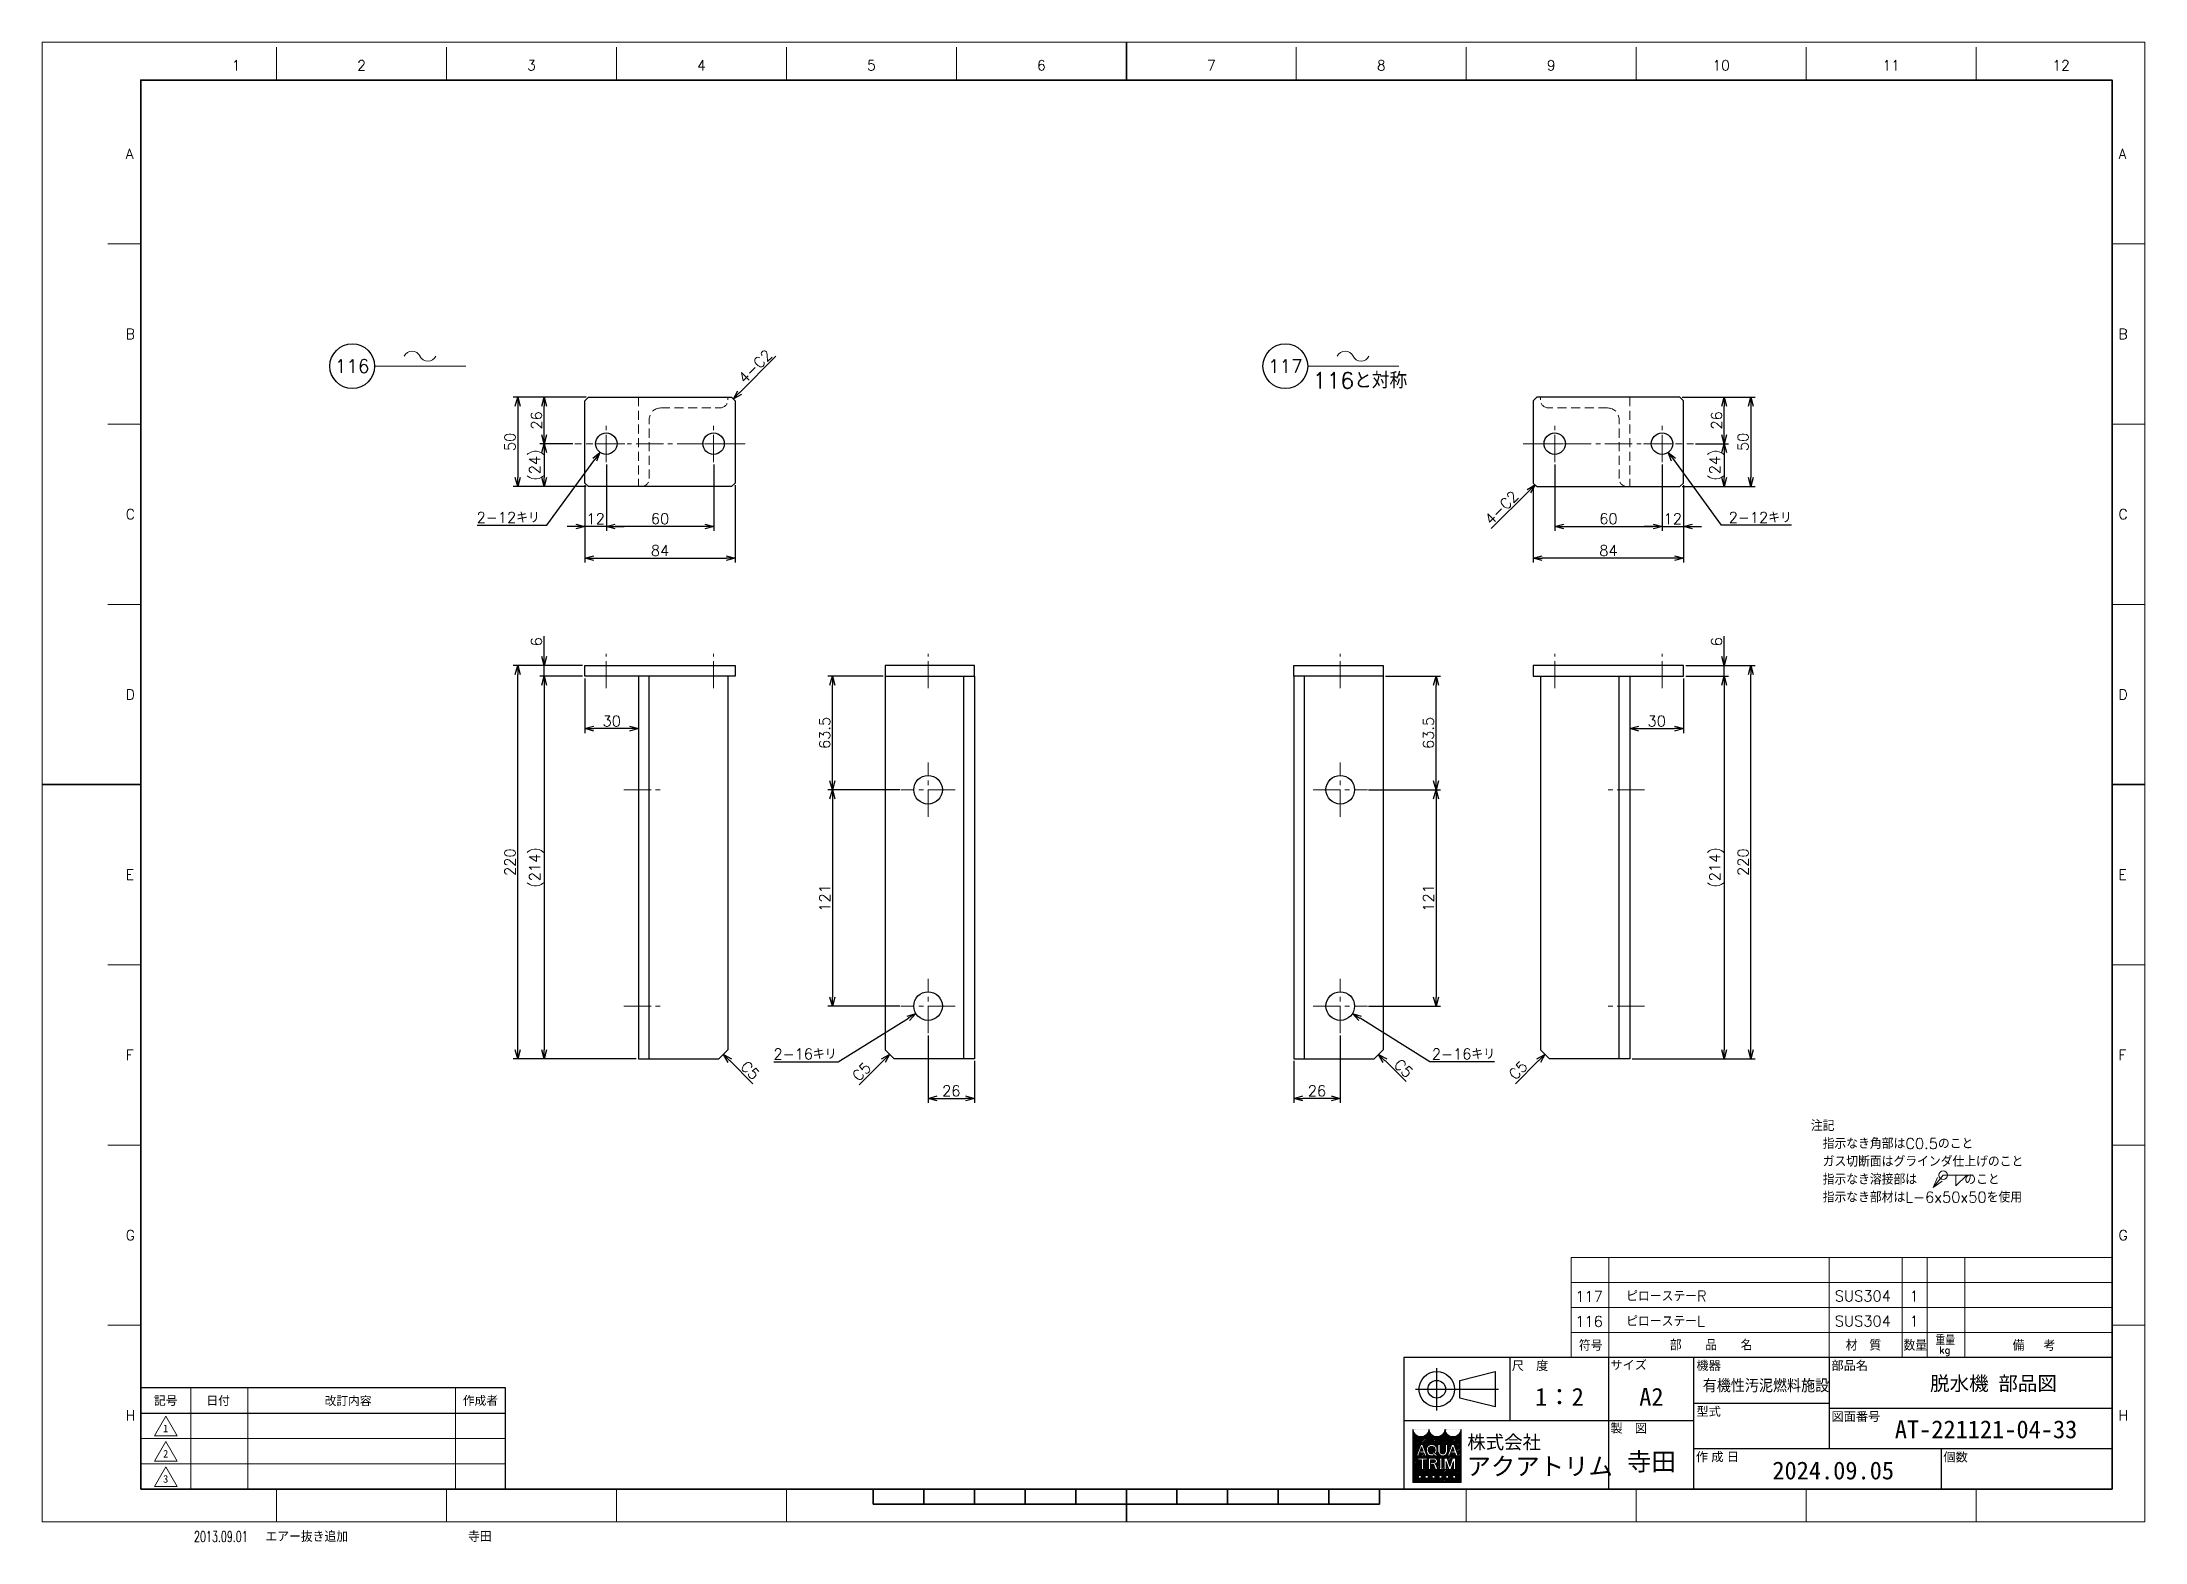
# Model space of a CAD drawing. Header units: millimetres. Extents: x 0 to 1176, y -11 to 828.
import ezdxf
from ezdxf import colors
from ezdxf.entities.mleader import LeaderData, LeaderLine
from ezdxf.enums import TextEntityAlignment as Align
from ezdxf.math import Vec2, Vec3

# ---------------------------------------------------------------- set-up
doc = ezdxf.new("R2010")
doc.units = ezdxf.units.MM
doc.header["$LTSCALE"] = 0.8
doc.header["$PDMODE"] = 99
doc.header["$PDSIZE"] = 1
doc.linetypes.add('CENTER2', pattern=[28.575, 19.05, -3.175, 3.175, -3.175])
doc.linetypes.add('HIDDEN', pattern=[9.525, 6.35, -3.175])
for name, color, linetype, lineweight in [('04_HIDDEN', 2, 'HIDDEN', 13), ('05_CENTER', 4, 'CENTER2', 13), ('07_TEXT', 3, 'Continuous', 13), ('08_DIM', 3, 'Continuous', 13), ('90_FRAME', 5, 'Continuous', 35)]:
    doc.layers.add(name, color=color, linetype=linetype, lineweight=lineweight)
doc.layers.add('91_BLANK', color=5, linetype='Continuous', lineweight=0, plot=False)
doc.styles.add('KSS_TXT', font='txt.shx', dxfattribs={"bigfont": 'extfont2.shx'})
doc.styles.add('MS_G', font='MS Gothic.ttf')
doc.styles.get("Standard").update_dxf_attribs({"font": 'txt.shx', "bigfont": 'extfont2.shx'})
doc.styles.add('表題用', font='MS PGothic.ttf')
doc.dimstyles.new('KSS_DIM', dxfattribs={"dimscale": 2, "dimtxt": 3, "dimasz": 2.5, "dimexe": 1.25, "dimexo": 0.625, "dimtad": 1, "dimdsep": 46, "dimtxsty": 'KSS_TXT', "dimblk": 'OPEN30', "dimcen": 0, "dimazin": 2, "dimtfac": 0.75, "dimtmove": 0, "dimatfit": 3, "dimldrblk": 'OPEN30', "dimfxl": 1.25, "dimtolj": 1, "dimarcsym": 0})
doc.dimstyles.new('KSS_DIM$3', dxfattribs={"dimscale": 2, "dimtxt": 3, "dimasz": 2.5, "dimexe": 1.25, "dimexo": 0.625, "dimtad": 1, "dimtih": 1, "dimtoh": 1, "dimdsep": 46, "dimtxsty": 'KSS_TXT', "dimblk": 'OPEN30', "dimcen": 0, "dimazin": 2, "dimtfac": 0.75, "dimtofl": 0, "dimtmove": 0, "dimatfit": 3, "dimldrblk": 'OPEN30', "dimfxl": 1.25, "dimtolj": 1, "dimarcsym": 0})

msp = doc.modelspace()

# ---------------------------------------------------------------- texts
at = {"layer": '07_TEXT', "ltscale": 2, "insert": (989.222, 224.645), "char_height": 6, "attachment_point": 1}
msp.add_mtext_dynamic_manual_height_columns('注記\\P\u3000指示なき角部はC0.5のこと\\P\u3000ガス切断面はグラインダ仕上げのこと\\P\u3000指示なき溶接部は\u3000\u3000\u3000\u3000のこと\\P\u3000指示なき部材はL-6x50x50を使用', width=288.71644, gutter_width=15, heights=[0], dxfattribs=at)
at = {"layer": '08_DIM', "style": 'KSS_TXT'}
msp.add_text('116と対称', height=9, dxfattribs=at).set_placement((710.634, 633.959))
at = {"layer": '90_FRAME', "color": 0, "lineweight": 13, "style": 'KSS_TXT'}
for s, p in [('1', (108.455, 810.166)), ('2', (178.696, 810.166)), ('3', (273.741, 810.166)), ('4', (368.787, 810.166)), ('5', (463.832, 810.166)), ('6', (558.878, 810.166)), ('7', (653.923, 810.166)), ('8', (748.968, 810.166)), ('9', (844.014, 810.166)), ('10', (939.059, 810.166)), ('11', (1034.105, 810.166)), ('12', (1129.15, 810.166))]:
    msp.add_text(s, height=5.68, dxfattribs=at).set_placement(p, align=Align.BOTTOM_CENTER)
for s, p in [('A', (46.799, 765.268)), ('A', (1161.298, 765.268)), ('B', (46.799, 664.452)), ('B', (1161.298, 664.452)), ('C', (46.799, 563.636)), ('C', (1161.298, 563.636)), ('D', (46.799, 462.82)), ('D', (1161.298, 462.82)), ('E', (46.799, 362.004)), ('E', (1161.298, 362.004)), ('F', (46.799, 261.188)), ('F', (1161.298, 261.188)), ('G', (46.799, 160.372)), ('G', (1161.298, 160.372)), ('H', (46.799, 59.556)), ('H', (1161.298, 59.556))]:
    msp.add_text(s, height=5.68, dxfattribs=at).set_placement(p, align=Align.MIDDLE_LEFT)
at = {"layer": '90_FRAME', "color": 3, "lineweight": 13}
for s, height, p in [('ピローステーR', 6, (885.95, 123.266)), ('SUS304', 6, (1002.6, 123.345)), ('ピローステーL', 6, (885.95, 109.266)), ('SUS304', 6, (1002.6, 109.345)), ('符号', 6, (859.472, 95.679)), ('部\u3000\u3000品\u3000\u3000名', 6, (910.337, 95.897)), ('材\u3000質', 6, (1008.714, 95.825)), ('数量', 6, (1041.001, 95.78)), ('重量', 5, (1058.839, 99.052)), ('kg', 4, (1061.049, 94.16)), ('備  考', 6, (1102.026, 95.679)), ('エアー抜き追加', 6, (124.937, -11.205)), ('寺田', 6, (238.21, -11.205))]:
    msp.add_text(s, height=height, dxfattribs=at).set_placement(p)
for s, p in [('117', (865.181, 126.111)), ('1', (1046.994, 126.212)), ('116', (865.181, 112.111)), ('1', (1046.994, 112.212))]:
    msp.add_text(s, height=6, dxfattribs=at).set_placement(p, align=Align.MIDDLE_CENTER)
at = {"layer": '90_FRAME', "color": 0, "style": '表題用'}
for s, p in [('尺\u3000度', (821.936, 87.438)), ('サイズ', (877.093, 87.811)), ('機器', (925.213, 87.521)), ('部品名', (1000.737, 87.521)), ('型式', (925.213, 61.814)), ('図面番号', (1000.737, 58.985)), ('製\u3000図', (877.093, 52.454)), ('作 成 日', (924.868, 36.416)), ('個数', (1063.312, 36.278))]:
    msp.add_text(s, height=5, dxfattribs=at).set_placement(p, align=Align.MIDDLE_LEFT)
at = {"layer": '90_FRAME', "color": 0, "style": 'MS_G'}
for s, height, p in [('脱水機 部品図', 8, (1055.891, 73.445)), ('AT-221121-04-33', 10, (1036.167, 46.773)), ('2024.09.05', 10, (967.689, 23.755))]:
    msp.add_text(s, height=height, dxfattribs=at).set_placement(p)
at = {"layer": '90_FRAME', "color": 0, "style": '表題用'}
for s, p in [('記号', (69.161, 67.824)), ('日付', (98.474, 67.824)), ('作成者', (245.161, 67.824))]:
    msp.add_text(s, height=4.8, dxfattribs=at).set_placement(p, align=Align.MIDDLE_CENTER)
at = {"layer": '90_FRAME', "color": 0}
for s, height, style, p in [('改訂内容', 4.8, '表題用', (171.161, 67.824)), ('A2', 10, 'MS_G', (900.025, 69.945))]:
    msp.add_text(s, height=height, dxfattribs=dict(at, style=style)).set_placement(p, align=Align.MIDDLE)
at = {"layer": '90_FRAME', "color": 0, "style": 'MS_G', "width": 0.9}
msp.add_text('有機性汚泥燃料施設', height=6.4, dxfattribs=at).set_placement((928.735, 73.158))
at = {"layer": '90_FRAME', "color": 0, "lineweight": 13, "style": 'MS_G'}
for s, p in [('1', (69.161, 52.267)), ('2', (69.161, 38.124)), ('3', (69.161, 23.981))]:
    msp.add_text(s, height=4.243, dxfattribs=at).set_placement(p, align=Align.MIDDLE)
at = {"layer": '90_FRAME', "color": 4, "style": 'MS_G'}
msp.add_text('株式会社', height=7.5608, dxfattribs=at).set_placement((817.673, 44.572), align=Align.MIDDLE_CENTER)
msp.add_text('アクアトリム', height=10, dxfattribs=at).set_placement((796.63, 26.106))
at = {"layer": '90_FRAME', "color": 3, "lineweight": 13, "width": 0.65}
msp.add_text('2013.09.01', height=6, dxfattribs=at).set_placement((84.953, -11.205))
at = {"layer": '90_FRAME', "color": 0, "style": 'MS_G'}
for tag, p in [('1：2', (848.618, 69.945)), ('寺田', (900.025, 33.881))]:
    msp.add_attdef(tag, text='', height=10, dxfattribs=at).set_placement(p, align=Align.MIDDLE)

# ---------------------------------------------------------------- blocks, each defined once
blk = doc.blocks.new('A$C6E312E5A_1_1')
at = {"color": 0}
for p, q in [((0, 0), (0, -50)), ((0, 0), (50, 0)), ((50, -1.5), (50, 0)), ((12.5, -6), (45.5, -6)), ((6, -45.5), (6, -12.5)), ((1.5, -50), (0, -50))]:
    blk.add_line(p, q, dxfattribs=at)
for centre, radius, start, end in [((12.5, -12.5), 6.5, 90, 180), ((45.5, -1.5), 4.5, 270, 0), ((1.5, -45.5), 4.5, 270, 0)]:
    blk.add_arc(centre, radius, start, end, dxfattribs=at)
blk = doc.blocks.new('_Open30')
at = {"color": 0, "linetype": 'ByBlock', "lineweight": -2}
for p, q in [((-1, 0.27), (0, 0)), ((0, 0), (-1, -0.27)), ((0, 0), (-1, 0))]:
    blk.add_line(p, q, dxfattribs=at)
blk = doc.blocks.new('*D143')
at = {"layer": '08_DIM', "color": 0, "lineweight": -2, "transparency": 16777216}
for p, q in [((280.8, 484), (280.8, 495.5)), ((302.3, 479), (278.3, 479)), ((302.3, 473), (278.3, 473)), ((280.8, 473), (280.8, 479)), ((280.8, 468), (280.8, 463))]:
    blk.add_line(p, q, dxfattribs=at)
at = {"layer": 'Defpoints', "color": 0, "transparency": 16777216}
for p in [(280.8, 479), (303.6, 479), (303.6, 473)]:
    blk.add_point(p, dxfattribs=at)
at = {"layer": '08_DIM', "color": 0, "lineweight": -2, "transparency": 16777216, "xscale": 5, "yscale": 5, "zscale": 5}
for p, rotation in [((280.8, 479), 270), ((280.8, 473), 90)]:
    blk.add_blockref('_Open30', p, dxfattribs=dict(at, rotation=rotation))
at = {"layer": '08_DIM', "color": 0, "transparency": 16777216, "insert": (276.5, 492.3), "char_height": 6, "attachment_point": 5, "rotation": 90, "style": 'KSS_TXT'}
blk.add_mtext('\\A1;6', dxfattribs=at)
blk = doc.blocks.new('*D144')
at = {"layer": '08_DIM', "color": 0, "lineweight": -2, "transparency": 16777216}
for p, q in [((479.7, 409.5), (439.5, 409.5)), ((442, 404.5), (442, 293.5)), ((479.7, 288.5), (439.5, 288.5))]:
    blk.add_line(p, q, dxfattribs=at)
at = {"layer": 'Defpoints', "color": 0, "transparency": 16777216}
for p in [(481, 409.5), (442, 288.5), (481, 288.5)]:
    blk.add_point(p, dxfattribs=at)
at = {"layer": '08_DIM', "color": 0, "lineweight": -2, "transparency": 16777216, "xscale": 5, "yscale": 5, "zscale": 5}
for p, rotation in [((442, 409.5), 90), ((442, 288.5), 270)]:
    blk.add_blockref('_Open30', p, dxfattribs=dict(at, rotation=rotation))
at = {"layer": '08_DIM', "color": 0, "transparency": 16777216, "insert": (437.7, 349), "char_height": 6, "attachment_point": 5, "rotation": 90, "style": 'KSS_TXT'}
blk.add_mtext('\\A1;121', dxfattribs=at)
blk = doc.blocks.new('*D145')
at = {"layer": '08_DIM', "color": 0, "lineweight": -2, "transparency": 16777216}
for p, q in [((495.5, 272.1), (495.5, 234.4)), ((521.5, 257.8), (521.5, 234.4)), ((500.5, 236.9), (516.5, 236.9))]:
    blk.add_line(p, q, dxfattribs=at)
at = {"layer": 'Defpoints', "color": 0, "transparency": 16777216}
for p in [(495.5, 273.4), (521.5, 259), (521.5, 236.9)]:
    blk.add_point(p, dxfattribs=at)
at = {"layer": '08_DIM', "color": 0, "lineweight": -2, "transparency": 16777216, "xscale": 5, "yscale": 5, "zscale": 5, "rotation": 180}
blk.add_blockref('_Open30', (495.5, 236.9), dxfattribs=at)
at = {"layer": '08_DIM', "color": 0, "lineweight": -2, "transparency": 16777216, "xscale": 5, "yscale": 5, "zscale": 5}
blk.add_blockref('_Open30', (521.5, 236.9), dxfattribs=at)
at = {"layer": '08_DIM', "color": 0, "transparency": 16777216, "insert": (508.5, 241.1), "char_height": 6, "attachment_point": 5, "style": 'KSS_TXT'}
blk.add_mtext('\\A1;26', dxfattribs=at)
blk = doc.blocks.new('*D146')
at = {"layer": '08_DIM', "color": 0, "lineweight": -2, "transparency": 16777216}
for p, q in [((304.3, 629.1), (278.3, 629.1)), ((280.8, 608.1), (280.8, 624.1)), ((296.8, 603.1), (278.3, 603.1))]:
    blk.add_line(p, q, dxfattribs=at)
at = {"layer": 'Defpoints', "color": 0, "transparency": 16777216}
for p in [(280.8, 629.1), (305.6, 629.1), (298, 603.1)]:
    blk.add_point(p, dxfattribs=at)
at = {"layer": '08_DIM', "color": 0, "lineweight": -2, "transparency": 16777216, "xscale": 5, "yscale": 5, "zscale": 5}
for p, rotation in [((280.8, 629.1), 90), ((280.8, 603.1), 270)]:
    blk.add_blockref('_Open30', p, dxfattribs=dict(at, rotation=rotation))
at = {"layer": '08_DIM', "color": 0, "transparency": 16777216, "insert": (276.5, 616.1), "char_height": 6, "attachment_point": 5, "rotation": 90, "style": 'KSS_TXT'}
blk.add_mtext('\\A1;26', dxfattribs=at)
blk = doc.blocks.new('*D147')
at = {"layer": '08_DIM', "color": 0, "lineweight": -2, "transparency": 16777216}
for p, q in [((304.3, 629.1), (263.5, 629.1)), ((266, 624.1), (266, 584.1)), ((304.3, 579.1), (263.5, 579.1))]:
    blk.add_line(p, q, dxfattribs=at)
at = {"layer": 'Defpoints', "color": 0, "transparency": 16777216}
for p in [(305.6, 629.1), (266, 579.1), (305.6, 579.1)]:
    blk.add_point(p, dxfattribs=at)
at = {"layer": '08_DIM', "color": 0, "lineweight": -2, "transparency": 16777216, "xscale": 5, "yscale": 5, "zscale": 5}
for p, rotation in [((266, 629.1), 90), ((266, 579.1), 270)]:
    blk.add_blockref('_Open30', p, dxfattribs=dict(at, rotation=rotation))
at = {"layer": '08_DIM', "color": 0, "transparency": 16777216, "insert": (261.7, 604.1), "char_height": 6, "attachment_point": 5, "rotation": 90, "style": 'KSS_TXT'}
blk.add_mtext('\\A1;50', dxfattribs=at)
blk = doc.blocks.new('*D148')
at = {"layer": '08_DIM', "color": 0, "lineweight": -2, "transparency": 16777216}
for p, q in [((315.6, 591.5), (315.6, 554.3)), ((303.6, 579.8), (303.6, 554.3)), ((298.6, 556.8), (293.6, 556.8)), ((315.6, 556.8), (303.6, 556.8)), ((320.6, 556.8), (325.6, 556.8))]:
    blk.add_line(p, q, dxfattribs=at)
at = {"layer": 'Defpoints', "color": 0, "transparency": 16777216}
for p in [(315.6, 592.8), (303.6, 581.1), (303.6, 556.8)]:
    blk.add_point(p, dxfattribs=at)
at = {"layer": '08_DIM', "color": 0, "lineweight": -2, "transparency": 16777216, "xscale": 5, "yscale": 5, "zscale": 5}
blk.add_blockref('_Open30', (303.6, 556.8), dxfattribs=at)
at = {"layer": '08_DIM', "color": 0, "lineweight": -2, "transparency": 16777216, "xscale": 5, "yscale": 5, "zscale": 5, "rotation": 180}
blk.add_blockref('_Open30', (315.6, 556.8), dxfattribs=at)
at = {"layer": '08_DIM', "color": 0, "transparency": 16777216, "insert": (309.6, 561.1), "char_height": 6, "attachment_point": 5, "style": 'KSS_TXT'}
blk.add_mtext('\\A1;12', dxfattribs=at)
blk = doc.blocks.new('*D149')
at = {"layer": '08_DIM', "color": 0, "lineweight": -2, "transparency": 16777216}
for p, q in [((303.6, 579.8), (303.6, 536.6)), ((387.6, 579.8), (387.6, 536.6)), ((308.6, 539.1), (382.6, 539.1))]:
    blk.add_line(p, q, dxfattribs=at)
at = {"layer": 'Defpoints', "color": 0, "transparency": 16777216}
for p in [(303.6, 581.1), (387.6, 581.1), (387.6, 539.1)]:
    blk.add_point(p, dxfattribs=at)
at = {"layer": '08_DIM', "color": 0, "lineweight": -2, "transparency": 16777216, "xscale": 5, "yscale": 5, "zscale": 5, "rotation": 180}
blk.add_blockref('_Open30', (303.6, 539.1), dxfattribs=at)
at = {"layer": '08_DIM', "color": 0, "lineweight": -2, "transparency": 16777216, "xscale": 5, "yscale": 5, "zscale": 5}
blk.add_blockref('_Open30', (387.6, 539.1), dxfattribs=at)
at = {"layer": '08_DIM', "color": 0, "transparency": 16777216, "insert": (345.6, 543.3), "char_height": 6, "attachment_point": 5, "style": 'KSS_TXT'}
blk.add_mtext('\\A1;84', dxfattribs=at)
blk = doc.blocks.new('*D150')
at = {"layer": '08_DIM', "color": 0, "lineweight": -2, "transparency": 16777216}
for p, q in [((302.3, 479), (263.5, 479)), ((266, 264), (266, 474)), ((332.3, 259), (263.5, 259))]:
    blk.add_line(p, q, dxfattribs=at)
at = {"layer": 'Defpoints', "color": 0, "transparency": 16777216}
for p in [(266, 479), (303.6, 479), (333.6, 259)]:
    blk.add_point(p, dxfattribs=at)
at = {"layer": '08_DIM', "color": 0, "lineweight": -2, "transparency": 16777216, "xscale": 5, "yscale": 5, "zscale": 5}
for p, rotation in [((266, 479), 90), ((266, 259), 270)]:
    blk.add_blockref('_Open30', p, dxfattribs=dict(at, rotation=rotation))
at = {"layer": '08_DIM', "color": 0, "transparency": 16777216, "insert": (261.7, 369), "char_height": 6, "attachment_point": 5, "rotation": 90, "style": 'KSS_TXT'}
blk.add_mtext('\\A1;220', dxfattribs=at)
blk = doc.blocks.new('*D151')
at = {"layer": '08_DIM', "color": 0, "lineweight": -2, "transparency": 16777216}
for p, q in [((296.8, 603.1), (278.3, 603.1)), ((280.8, 598.1), (280.8, 584.1)), ((304.3, 579.1), (278.3, 579.1))]:
    blk.add_line(p, q, dxfattribs=at)
at = {"layer": 'Defpoints', "color": 0, "transparency": 16777216}
for p in [(298, 603.1), (280.8, 579.1), (305.6, 579.1)]:
    blk.add_point(p, dxfattribs=at)
at = {"layer": '08_DIM', "color": 0, "lineweight": -2, "transparency": 16777216, "xscale": 5, "yscale": 5, "zscale": 5}
for p, rotation in [((280.8, 603.1), 90), ((280.8, 579.1), 270)]:
    blk.add_blockref('_Open30', p, dxfattribs=dict(at, rotation=rotation))
at = {"layer": '08_DIM', "color": 0, "transparency": 16777216, "insert": (276.5, 591.1), "char_height": 6, "attachment_point": 5, "rotation": 90, "style": 'KSS_TXT'}
blk.add_mtext('\\A1;(24)', dxfattribs=at)
blk = doc.blocks.new('*D152')
at = {"layer": '08_DIM', "color": 0, "lineweight": -2, "transparency": 16777216}
for p, q in [((302.3, 473), (278.3, 473)), ((280.8, 468), (280.8, 264)), ((332.3, 259), (278.3, 259))]:
    blk.add_line(p, q, dxfattribs=at)
at = {"layer": 'Defpoints', "color": 0, "transparency": 16777216}
for p in [(303.6, 473), (280.8, 259), (333.6, 259)]:
    blk.add_point(p, dxfattribs=at)
at = {"layer": '08_DIM', "color": 0, "lineweight": -2, "transparency": 16777216, "xscale": 5, "yscale": 5, "zscale": 5}
for p, rotation in [((280.8, 473), 90), ((280.8, 259), 270)]:
    blk.add_blockref('_Open30', p, dxfattribs=dict(at, rotation=rotation))
at = {"layer": '08_DIM', "color": 0, "transparency": 16777216, "insert": (276.5, 366), "char_height": 6, "attachment_point": 5, "rotation": 90, "style": 'KSS_TXT'}
blk.add_mtext('\\A1;(214)', dxfattribs=at)
blk = doc.blocks.new('*D153')
at = {"layer": '08_DIM', "color": 0, "lineweight": -2, "transparency": 16777216}
for p, q in [((315.6, 591.5), (315.6, 554.3)), ((375.6, 591.5), (375.6, 554.3)), ((370.6, 556.8), (320.6, 556.8))]:
    blk.add_line(p, q, dxfattribs=at)
at = {"layer": 'Defpoints', "color": 0, "transparency": 16777216}
for p in [(315.6, 592.8), (375.6, 592.8), (315.6, 556.8)]:
    blk.add_point(p, dxfattribs=at)
at = {"layer": '08_DIM', "color": 0, "lineweight": -2, "transparency": 16777216, "xscale": 5, "yscale": 5, "zscale": 5, "rotation": 180}
blk.add_blockref('_Open30', (315.6, 556.8), dxfattribs=at)
at = {"layer": '08_DIM', "color": 0, "lineweight": -2, "transparency": 16777216, "xscale": 5, "yscale": 5, "zscale": 5}
blk.add_blockref('_Open30', (375.6, 556.8), dxfattribs=at)
at = {"layer": '08_DIM', "color": 0, "transparency": 16777216, "insert": (345.6, 561.1), "char_height": 6, "attachment_point": 5, "style": 'KSS_TXT'}
blk.add_mtext('\\A1;60', dxfattribs=at)
blk = doc.blocks.new('*D154')
at = {"layer": '08_DIM', "color": 0, "lineweight": -2, "transparency": 16777216}
for p, q in [((303.6, 471.8), (303.6, 441.2)), ((333.6, 468.8), (333.6, 441.2)), ((328.6, 443.7), (308.6, 443.7))]:
    blk.add_line(p, q, dxfattribs=at)
at = {"layer": 'Defpoints', "color": 0, "transparency": 16777216}
for p in [(303.6, 473), (333.6, 470), (303.6, 443.7)]:
    blk.add_point(p, dxfattribs=at)
at = {"layer": '08_DIM', "color": 0, "lineweight": -2, "transparency": 16777216, "xscale": 5, "yscale": 5, "zscale": 5, "rotation": 180}
blk.add_blockref('_Open30', (303.6, 443.7), dxfattribs=at)
at = {"layer": '08_DIM', "color": 0, "lineweight": -2, "transparency": 16777216, "xscale": 5, "yscale": 5, "zscale": 5}
blk.add_blockref('_Open30', (333.6, 443.7), dxfattribs=at)
at = {"layer": '08_DIM', "color": 0, "transparency": 16777216, "insert": (318.6, 447.9), "char_height": 6, "attachment_point": 5, "style": 'KSS_TXT'}
blk.add_mtext('\\A1;30', dxfattribs=at)
blk = doc.blocks.new('*D155')
at = {"layer": '08_DIM', "color": 0, "lineweight": -2, "transparency": 16777216}
for p, q in [((470.3, 473), (439.5, 473)), ((442, 414.5), (442, 468)), ((479.7, 409.5), (439.5, 409.5))]:
    blk.add_line(p, q, dxfattribs=at)
at = {"layer": 'Defpoints', "color": 0, "transparency": 16777216}
for p in [(442, 473), (471.5, 473), (481, 409.5)]:
    blk.add_point(p, dxfattribs=at)
at = {"layer": '08_DIM', "color": 0, "lineweight": -2, "transparency": 16777216, "xscale": 5, "yscale": 5, "zscale": 5}
for p, rotation in [((442, 473), 90), ((442, 409.5), 270)]:
    blk.add_blockref('_Open30', p, dxfattribs=dict(at, rotation=rotation))
at = {"layer": '08_DIM', "color": 0, "transparency": 16777216, "insert": (437.7, 441.3), "char_height": 6, "attachment_point": 5, "rotation": 90, "style": 'KSS_TXT'}
blk.add_mtext('\\A1;63.5', dxfattribs=at)
blk = doc.blocks.new('*D156')
at = {"layer": '08_DIM', "color": 0, "lineweight": -2, "transparency": 16777216}
for p, q in [((282.3, 557.6), (309.1, 594.2)), ((243.3, 557.6), (282.3, 557.6))]:
    blk.add_line(p, q, dxfattribs=at)
at = {"layer": 'Defpoints', "color": 0, "transparency": 16777216}
for p in [(319.1, 607.9), (312, 598.2)]:
    blk.add_point(p, dxfattribs=at)
at = {"layer": '08_DIM', "color": 0, "lineweight": -2, "transparency": 16777216, "xscale": 5, "yscale": 5, "zscale": 5, "rotation": 53.86221983988273}
blk.add_blockref('_Open30', (312, 598.2), dxfattribs=at)
at = {"layer": '08_DIM', "color": 0, "transparency": 16777216, "insert": (260.7, 561.8), "char_height": 6, "attachment_point": 5, "style": 'KSS_TXT'}
blk.add_mtext('\\A1;2-12キリ', dxfattribs=at)
blk = doc.blocks.new('*D157')
at = {"layer": '08_DIM', "color": 0, "lineweight": -2, "transparency": 16777216}
for p, q in [((445.3, 257.4), (484.5, 281.7)), ((409.3, 257.4), (445.3, 257.4))]:
    blk.add_line(p, q, dxfattribs=at)
at = {"layer": 'Defpoints', "color": 0, "transparency": 16777216}
for p in [(488.7, 284.3), (502.3, 292.8)]:
    blk.add_point(p, dxfattribs=at)
at = {"layer": '08_DIM', "color": 0, "lineweight": -2, "transparency": 16777216, "xscale": 5, "yscale": 5, "zscale": 5, "rotation": 31.79804584720339}
blk.add_blockref('_Open30', (488.7, 284.3), dxfattribs=at)
at = {"layer": '08_DIM', "color": 0, "transparency": 16777216, "insert": (426.7, 261.7), "char_height": 6, "attachment_point": 5, "style": 'KSS_TXT'}
blk.add_mtext('\\A1;2-16キリ', dxfattribs=at)
blk = doc.blocks.new('*D158')
at = {"layer": '08_DIM', "color": 0, "lineweight": -2, "transparency": 16777216}
blk.add_line((390.1, 631.6), (410.4, 652), dxfattribs=at)
at = {"layer": 'Defpoints', "color": 0, "transparency": 16777216}
for p in [(417, 658.5), (417, 658.5), (386.6, 628.1)]:
    blk.add_point(p, dxfattribs=at)
at = {"layer": '08_DIM', "color": 0, "lineweight": -2, "transparency": 16777216, "xscale": 5, "yscale": 5, "zscale": 5, "rotation": 225}
blk.add_blockref('_Open30', (386.6, 628.1), dxfattribs=at)
at = {"layer": '08_DIM', "color": 0, "transparency": 16777216, "insert": (398.8, 646.3), "char_height": 6, "attachment_point": 5, "rotation": 45, "style": 'KSS_TXT'}
blk.add_mtext('\\A1;4-C2', dxfattribs=at)
blk = doc.blocks.new('*D159')
at = {"layer": '08_DIM', "color": 0, "lineweight": -2, "transparency": 16777216}
blk.add_line((384.6, 258), (397.5, 245.1), dxfattribs=at)
at = {"layer": 'Defpoints', "color": 0, "transparency": 16777216}
for p in [(381.1, 261.5), (405, 237.6), (405, 237.6)]:
    blk.add_point(p, dxfattribs=at)
at = {"layer": '08_DIM', "color": 0, "lineweight": -2, "transparency": 16777216, "xscale": 5, "yscale": 5, "zscale": 5, "rotation": 135}
blk.add_blockref('_Open30', (381.1, 261.5), dxfattribs=at)
at = {"layer": '08_DIM', "color": 0, "transparency": 16777216, "insert": (396, 252.6), "char_height": 6, "attachment_point": 5, "rotation": 315, "style": 'KSS_TXT'}
blk.add_mtext('\\A1;C5', dxfattribs=at)
blk = doc.blocks.new('*D160')
at = {"layer": '08_DIM', "color": 0, "lineweight": -2, "transparency": 16777216}
blk.add_line((470.5, 258), (456.9, 244.4), dxfattribs=at)
at = {"layer": 'Defpoints', "color": 0, "transparency": 16777216}
for p in [(474, 261.5), (448.6, 236.1), (448.6, 236.1)]:
    blk.add_point(p, dxfattribs=at)
at = {"layer": '08_DIM', "color": 0, "lineweight": -2, "transparency": 16777216, "xscale": 5, "yscale": 5, "zscale": 5, "rotation": 44.99999999999995}
blk.add_blockref('_Open30', (474, 261.5), dxfattribs=at)
at = {"layer": '08_DIM', "color": 0, "transparency": 16777216, "insert": (458.3, 251.8), "char_height": 6, "attachment_point": 5, "rotation": 45, "style": 'KSS_TXT'}
blk.add_mtext('\\A1;C5', dxfattribs=at)
blk = doc.blocks.new('AM_BALLOON1')
at = {"transparency": 16777216}
blk.add_circle((0, 0), 5, dxfattribs=at)
blk.add_attdef('B_NUMBER', text='', height=3, dxfattribs=at).set_placement((0, 0), align=Align.MIDDLE_CENTER)
blk = doc.blocks.new('_OPEN')
at = {"color": 0, "linetype": 'ByBlock'}
for p, q in [((-1, 0.17), (0, 0)), ((0, 0), (-1, -0.17)), ((0, 0), (-1, 0))]:
    blk.add_line(p, q, dxfattribs=at)
blk = doc.blocks.new('p1ba05')
for centre, start, end in [((-2.95, 0.29), 24.2276, 155.5758), ((0, 1.62), 204.2276, 335.5758)]:
    blk.add_arc(centre, 1.62, start, end)
blk = doc.blocks.new('Weld-line')
blk.add_line((0, 0), (1, 0))
blk = doc.blocks.new('Weld10-s5')
blk.add_circle((0, 0), 2)
blk = doc.blocks.new('Weld10-a1')
for p, q in [((5, 0), (0, 5)), ((0, 5), (0, 0)), ((0, 0), (5, 0))]:
    blk.add_line(p, q)
at = {"width": 0.9}
blk.add_attdef('S', text='', height=2.8, dxfattribs=at).set_placement((-2, 1), align=Align.RIGHT)
blk.add_attdef('L', (8, 1), '', height=2.8, dxfattribs=at)
blk = doc.blocks.new('*D164')
at = {"layer": '08_DIM', "color": 0, "lineweight": -2, "transparency": 16777216}
for p, q in [((940.7, 484), (940.7, 495.5)), ((919.2, 479), (943.2, 479)), ((919.2, 473), (943.2, 473)), ((940.7, 473), (940.7, 479)), ((940.7, 468), (940.7, 463))]:
    blk.add_line(p, q, dxfattribs=at)
at = {"layer": 'Defpoints', "color": 0, "transparency": 16777216}
for p in [(918, 479), (918, 473), (940.7, 479)]:
    blk.add_point(p, dxfattribs=at)
at = {"layer": '08_DIM', "color": 0, "lineweight": -2, "transparency": 16777216, "xscale": 5, "yscale": 5, "zscale": 5}
for p, rotation in [((940.7, 479), 270), ((940.7, 473), 90)]:
    blk.add_blockref('_Open30', p, dxfattribs=dict(at, rotation=rotation))
at = {"layer": '08_DIM', "color": 0, "transparency": 16777216, "insert": (936.5, 492.3), "char_height": 6, "attachment_point": 5, "rotation": 90, "style": 'KSS_TXT'}
blk.add_mtext('\\A1;6', dxfattribs=at)
blk = doc.blocks.new('*D165')
at = {"layer": '08_DIM', "color": 0, "lineweight": -2, "transparency": 16777216}
for p, q in [((741.8, 409.5), (782.1, 409.5)), ((779.6, 404.5), (779.6, 293.5)), ((741.8, 288.5), (782.1, 288.5))]:
    blk.add_line(p, q, dxfattribs=at)
at = {"layer": 'Defpoints', "color": 0, "transparency": 16777216}
for p in [(740.5, 409.5), (740.5, 288.5), (779.6, 288.5)]:
    blk.add_point(p, dxfattribs=at)
at = {"layer": '08_DIM', "color": 0, "lineweight": -2, "transparency": 16777216, "xscale": 5, "yscale": 5, "zscale": 5}
for p, rotation in [((779.6, 409.5), 90), ((779.6, 288.5), 270)]:
    blk.add_blockref('_Open30', p, dxfattribs=dict(at, rotation=rotation))
at = {"layer": '08_DIM', "color": 0, "transparency": 16777216, "insert": (775.3, 349), "char_height": 6, "attachment_point": 5, "rotation": 90, "style": 'KSS_TXT'}
blk.add_mtext('\\A1;121', dxfattribs=at)
blk = doc.blocks.new('*D166')
at = {"layer": '08_DIM', "color": 0, "lineweight": -2, "transparency": 16777216}
for p, q in [((726, 272.1), (726, 234.4)), ((700, 257.8), (700, 234.4)), ((721, 236.9), (705, 236.9))]:
    blk.add_line(p, q, dxfattribs=at)
at = {"layer": 'Defpoints', "color": 0, "transparency": 16777216}
for p in [(726, 273.4), (700, 259), (700, 236.9)]:
    blk.add_point(p, dxfattribs=at)
at = {"layer": '08_DIM', "color": 0, "lineweight": -2, "transparency": 16777216, "xscale": 5, "yscale": 5, "zscale": 5, "rotation": 180}
blk.add_blockref('_Open30', (700, 236.9), dxfattribs=at)
at = {"layer": '08_DIM', "color": 0, "lineweight": -2, "transparency": 16777216, "xscale": 5, "yscale": 5, "zscale": 5}
blk.add_blockref('_Open30', (726, 236.9), dxfattribs=at)
at = {"layer": '08_DIM', "color": 0, "transparency": 16777216, "insert": (713, 241.1), "char_height": 6, "attachment_point": 5, "style": 'KSS_TXT'}
blk.add_mtext('\\A1;26', dxfattribs=at)
blk = doc.blocks.new('*D167')
at = {"layer": '08_DIM', "color": 0, "lineweight": -2, "transparency": 16777216}
for p, q in [((917.2, 629.1), (943.2, 629.1)), ((940.7, 608.1), (940.7, 624.1)), ((924.7, 603.1), (943.2, 603.1))]:
    blk.add_line(p, q, dxfattribs=at)
at = {"layer": 'Defpoints', "color": 0, "transparency": 16777216}
for p in [(916, 629.1), (940.7, 629.1), (923.5, 603.1)]:
    blk.add_point(p, dxfattribs=at)
at = {"layer": '08_DIM', "color": 0, "lineweight": -2, "transparency": 16777216, "xscale": 5, "yscale": 5, "zscale": 5}
for p, rotation in [((940.7, 629.1), 90), ((940.7, 603.1), 270)]:
    blk.add_blockref('_Open30', p, dxfattribs=dict(at, rotation=rotation))
at = {"layer": '08_DIM', "color": 0, "transparency": 16777216, "insert": (936.5, 616.1), "char_height": 6, "attachment_point": 5, "rotation": 90, "style": 'KSS_TXT'}
blk.add_mtext('\\A1;26', dxfattribs=at)
blk = doc.blocks.new('*D168')
at = {"layer": '08_DIM', "color": 0, "lineweight": -2, "transparency": 16777216}
for p, q in [((917.2, 629.1), (958.1, 629.1)), ((955.6, 624.1), (955.6, 584.1)), ((917.2, 579.1), (958.1, 579.1))]:
    blk.add_line(p, q, dxfattribs=at)
at = {"layer": 'Defpoints', "color": 0, "transparency": 16777216}
for p in [(916, 629.1), (916, 579.1), (955.6, 579.1)]:
    blk.add_point(p, dxfattribs=at)
at = {"layer": '08_DIM', "color": 0, "lineweight": -2, "transparency": 16777216, "xscale": 5, "yscale": 5, "zscale": 5}
for p, rotation in [((955.6, 629.1), 90), ((955.6, 579.1), 270)]:
    blk.add_blockref('_Open30', p, dxfattribs=dict(at, rotation=rotation))
at = {"layer": '08_DIM', "color": 0, "transparency": 16777216, "insert": (951.3, 604.1), "char_height": 6, "attachment_point": 5, "rotation": 90, "style": 'KSS_TXT'}
blk.add_mtext('\\A1;50', dxfattribs=at)
blk = doc.blocks.new('*D169')
at = {"layer": '08_DIM', "color": 0, "lineweight": -2, "transparency": 16777216}
for p, q in [((906, 591.5), (906, 554.3)), ((918, 579.8), (918, 554.3)), ((901, 556.8), (896, 556.8)), ((906, 556.8), (918, 556.8)), ((923, 556.8), (928, 556.8))]:
    blk.add_line(p, q, dxfattribs=at)
at = {"layer": 'Defpoints', "color": 0, "transparency": 16777216}
for p in [(906, 592.8), (918, 581.1), (918, 556.8)]:
    blk.add_point(p, dxfattribs=at)
at = {"layer": '08_DIM', "color": 0, "lineweight": -2, "transparency": 16777216, "xscale": 5, "yscale": 5, "zscale": 5}
blk.add_blockref('_Open30', (906, 556.8), dxfattribs=at)
at = {"layer": '08_DIM', "color": 0, "lineweight": -2, "transparency": 16777216, "xscale": 5, "yscale": 5, "zscale": 5, "rotation": 180}
blk.add_blockref('_Open30', (918, 556.8), dxfattribs=at)
at = {"layer": '08_DIM', "color": 0, "transparency": 16777216, "insert": (912, 561.1), "char_height": 6, "attachment_point": 5, "style": 'KSS_TXT'}
blk.add_mtext('\\A1;12', dxfattribs=at)
blk = doc.blocks.new('*D170')
at = {"layer": '08_DIM', "color": 0, "lineweight": -2, "transparency": 16777216}
for p, q in [((834, 579.8), (834, 536.6)), ((918, 579.8), (918, 536.6)), ((913, 539.1), (839, 539.1))]:
    blk.add_line(p, q, dxfattribs=at)
at = {"layer": 'Defpoints', "color": 0, "transparency": 16777216}
for p in [(834, 581.1), (918, 581.1), (834, 539.1)]:
    blk.add_point(p, dxfattribs=at)
at = {"layer": '08_DIM', "color": 0, "lineweight": -2, "transparency": 16777216, "xscale": 5, "yscale": 5, "zscale": 5, "rotation": 180}
blk.add_blockref('_Open30', (834, 539.1), dxfattribs=at)
at = {"layer": '08_DIM', "color": 0, "lineweight": -2, "transparency": 16777216, "xscale": 5, "yscale": 5, "zscale": 5}
blk.add_blockref('_Open30', (918, 539.1), dxfattribs=at)
at = {"layer": '08_DIM', "color": 0, "transparency": 16777216, "insert": (876, 543.3), "char_height": 6, "attachment_point": 5, "style": 'KSS_TXT'}
blk.add_mtext('\\A1;84', dxfattribs=at)
blk = doc.blocks.new('*D171')
at = {"layer": '08_DIM', "color": 0, "lineweight": -2, "transparency": 16777216}
for p, q in [((919.2, 479), (958.1, 479)), ((955.6, 264), (955.6, 474)), ((889.2, 259), (958.1, 259))]:
    blk.add_line(p, q, dxfattribs=at)
at = {"layer": 'Defpoints', "color": 0, "transparency": 16777216}
for p in [(918, 479), (955.6, 479), (888, 259)]:
    blk.add_point(p, dxfattribs=at)
at = {"layer": '08_DIM', "color": 0, "lineweight": -2, "transparency": 16777216, "xscale": 5, "yscale": 5, "zscale": 5}
for p, rotation in [((955.6, 479), 90), ((955.6, 259), 270)]:
    blk.add_blockref('_Open30', p, dxfattribs=dict(at, rotation=rotation))
at = {"layer": '08_DIM', "color": 0, "transparency": 16777216, "insert": (951.3, 369), "char_height": 6, "attachment_point": 5, "rotation": 90, "style": 'KSS_TXT'}
blk.add_mtext('\\A1;220', dxfattribs=at)
blk = doc.blocks.new('*D172')
at = {"layer": '08_DIM', "color": 0, "lineweight": -2, "transparency": 16777216}
for p, q in [((924.7, 603.1), (943.2, 603.1)), ((940.7, 598.1), (940.7, 584.1)), ((917.2, 579.1), (943.2, 579.1))]:
    blk.add_line(p, q, dxfattribs=at)
at = {"layer": 'Defpoints', "color": 0, "transparency": 16777216}
for p in [(923.5, 603.1), (916, 579.1), (940.7, 579.1)]:
    blk.add_point(p, dxfattribs=at)
at = {"layer": '08_DIM', "color": 0, "lineweight": -2, "transparency": 16777216, "xscale": 5, "yscale": 5, "zscale": 5}
for p, rotation in [((940.7, 603.1), 90), ((940.7, 579.1), 270)]:
    blk.add_blockref('_Open30', p, dxfattribs=dict(at, rotation=rotation))
at = {"layer": '08_DIM', "color": 0, "transparency": 16777216, "insert": (936.5, 591.1), "char_height": 6, "attachment_point": 5, "rotation": 90, "style": 'KSS_TXT'}
blk.add_mtext('\\A1;(24)', dxfattribs=at)
blk = doc.blocks.new('*D173')
at = {"layer": '08_DIM', "color": 0, "lineweight": -2, "transparency": 16777216}
for p, q in [((919.2, 473), (943.2, 473)), ((940.7, 468), (940.7, 264)), ((889.2, 259), (943.2, 259))]:
    blk.add_line(p, q, dxfattribs=at)
at = {"layer": 'Defpoints', "color": 0, "transparency": 16777216}
for p in [(918, 473), (888, 259), (940.7, 259)]:
    blk.add_point(p, dxfattribs=at)
at = {"layer": '08_DIM', "color": 0, "lineweight": -2, "transparency": 16777216, "xscale": 5, "yscale": 5, "zscale": 5}
for p, rotation in [((940.7, 473), 90), ((940.7, 259), 270)]:
    blk.add_blockref('_Open30', p, dxfattribs=dict(at, rotation=rotation))
at = {"layer": '08_DIM', "color": 0, "transparency": 16777216, "insert": (936.5, 366), "char_height": 6, "attachment_point": 5, "rotation": 90, "style": 'KSS_TXT'}
blk.add_mtext('\\A1;(214)', dxfattribs=at)
blk = doc.blocks.new('*D174')
at = {"layer": '08_DIM', "color": 0, "lineweight": -2, "transparency": 16777216}
for p, q in [((846, 591.5), (846, 554.3)), ((906, 591.5), (906, 554.3)), ((851, 556.8), (901, 556.8))]:
    blk.add_line(p, q, dxfattribs=at)
at = {"layer": 'Defpoints', "color": 0, "transparency": 16777216}
for p in [(846, 592.8), (906, 592.8), (906, 556.8)]:
    blk.add_point(p, dxfattribs=at)
at = {"layer": '08_DIM', "color": 0, "lineweight": -2, "transparency": 16777216, "xscale": 5, "yscale": 5, "zscale": 5, "rotation": 180}
blk.add_blockref('_Open30', (846, 556.8), dxfattribs=at)
at = {"layer": '08_DIM', "color": 0, "lineweight": -2, "transparency": 16777216, "xscale": 5, "yscale": 5, "zscale": 5}
blk.add_blockref('_Open30', (906, 556.8), dxfattribs=at)
at = {"layer": '08_DIM', "color": 0, "transparency": 16777216, "insert": (876, 561.1), "char_height": 6, "attachment_point": 5, "style": 'KSS_TXT'}
blk.add_mtext('\\A1;60', dxfattribs=at)
blk = doc.blocks.new('*D175')
at = {"layer": '08_DIM', "color": 0, "lineweight": -2, "transparency": 16777216}
for p, q in [((918, 471.8), (918, 441.2)), ((888, 468.8), (888, 441.2)), ((893, 443.7), (913, 443.7))]:
    blk.add_line(p, q, dxfattribs=at)
at = {"layer": 'Defpoints', "color": 0, "transparency": 16777216}
for p in [(918, 473), (888, 470), (918, 443.7)]:
    blk.add_point(p, dxfattribs=at)
at = {"layer": '08_DIM', "color": 0, "lineweight": -2, "transparency": 16777216, "xscale": 5, "yscale": 5, "zscale": 5, "rotation": 180}
blk.add_blockref('_Open30', (888, 443.7), dxfattribs=at)
at = {"layer": '08_DIM', "color": 0, "lineweight": -2, "transparency": 16777216, "xscale": 5, "yscale": 5, "zscale": 5}
blk.add_blockref('_Open30', (918, 443.7), dxfattribs=at)
at = {"layer": '08_DIM', "color": 0, "transparency": 16777216, "insert": (903, 447.9), "char_height": 6, "attachment_point": 5, "style": 'KSS_TXT'}
blk.add_mtext('\\A1;30', dxfattribs=at)
blk = doc.blocks.new('*D161')
at = {"layer": '08_DIM', "color": 0, "lineweight": -2, "transparency": 16777216}
for p, q in [((751.3, 473), (782.1, 473)), ((779.6, 414.5), (779.6, 468)), ((741.8, 409.5), (782.1, 409.5))]:
    blk.add_line(p, q, dxfattribs=at)
at = {"layer": 'Defpoints', "color": 0, "transparency": 16777216}
for p in [(750, 473), (779.6, 473), (740.5, 409.5)]:
    blk.add_point(p, dxfattribs=at)
at = {"layer": '08_DIM', "color": 0, "lineweight": -2, "transparency": 16777216, "xscale": 5, "yscale": 5, "zscale": 5}
for p, rotation in [((779.6, 473), 90), ((779.6, 409.5), 270)]:
    blk.add_blockref('_Open30', p, dxfattribs=dict(at, rotation=rotation))
at = {"layer": '08_DIM', "color": 0, "transparency": 16777216, "insert": (775.3, 441.3), "char_height": 6, "attachment_point": 5, "rotation": 90, "style": 'KSS_TXT'}
blk.add_mtext('\\A1;63.5', dxfattribs=at)
blk = doc.blocks.new('*D162')
at = {"layer": '08_DIM', "color": 0, "lineweight": -2, "transparency": 16777216}
for p, q in [((939.2, 557.6), (912.5, 594.2)), ((978.3, 557.6), (939.2, 557.6))]:
    blk.add_line(p, q, dxfattribs=at)
at = {"layer": 'Defpoints', "color": 0, "transparency": 16777216}
for p in [(902.4, 607.9), (909.5, 598.2)]:
    blk.add_point(p, dxfattribs=at)
at = {"layer": '08_DIM', "color": 0, "lineweight": -2, "transparency": 16777216, "xscale": 5, "yscale": 5, "zscale": 5, "rotation": 126.1377801601188}
blk.add_blockref('_Open30', (909.5, 598.2), dxfattribs=at)
at = {"layer": '08_DIM', "color": 0, "transparency": 16777216, "insert": (960.9, 561.8), "char_height": 6, "attachment_point": 5, "style": 'KSS_TXT'}
blk.add_mtext('\\A1;2-12キリ', dxfattribs=at)
blk = doc.blocks.new('*D163')
at = {"layer": '08_DIM', "color": 0, "lineweight": -2, "transparency": 16777216}
for p, q in [((776.2, 257.4), (737.1, 281.7)), ((812.3, 257.4), (776.2, 257.4))]:
    blk.add_line(p, q, dxfattribs=at)
at = {"layer": 'Defpoints', "color": 0, "transparency": 16777216}
for p in [(719.2, 292.8), (732.8, 284.3)]:
    blk.add_point(p, dxfattribs=at)
at = {"layer": '08_DIM', "color": 0, "lineweight": -2, "transparency": 16777216, "xscale": 5, "yscale": 5, "zscale": 5, "rotation": 148.2019541527965}
blk.add_blockref('_Open30', (732.8, 284.3), dxfattribs=at)
at = {"layer": '08_DIM', "color": 0, "transparency": 16777216, "insert": (794.9, 261.7), "char_height": 6, "attachment_point": 5, "style": 'KSS_TXT'}
blk.add_mtext('\\A1;2-16キリ', dxfattribs=at)
blk = doc.blocks.new('*D176')
at = {"layer": '08_DIM', "color": 0, "lineweight": -2, "transparency": 16777216}
blk.add_line((836.9, 258), (824.1, 245.1), dxfattribs=at)
at = {"layer": 'Defpoints', "color": 0, "transparency": 16777216}
for p in [(840.5, 261.5), (816.5, 237.6), (816.5, 237.6)]:
    blk.add_point(p, dxfattribs=at)
at = {"layer": '08_DIM', "color": 0, "lineweight": -2, "transparency": 16777216, "xscale": 5, "yscale": 5, "zscale": 5, "rotation": 45}
blk.add_blockref('_Open30', (840.5, 261.5), dxfattribs=at)
at = {"layer": '08_DIM', "color": 0, "transparency": 16777216, "insert": (825.5, 252.6), "char_height": 6, "attachment_point": 5, "rotation": 45, "style": 'KSS_TXT'}
blk.add_mtext('\\A1;C5', dxfattribs=at)
blk = doc.blocks.new('*D177')
at = {"layer": '08_DIM', "color": 0, "lineweight": -2, "transparency": 16777216}
blk.add_line((751.1, 258), (762.8, 246.3), dxfattribs=at)
at = {"layer": 'Defpoints', "color": 0, "transparency": 16777216}
for p in [(747.5, 261.5), (769.3, 239.8), (769.3, 239.8)]:
    blk.add_point(p, dxfattribs=at)
at = {"layer": '08_DIM', "color": 0, "lineweight": -2, "transparency": 16777216, "xscale": 5, "yscale": 5, "zscale": 5, "rotation": 135}
blk.add_blockref('_Open30', (747.5, 261.5), dxfattribs=at)
at = {"layer": '08_DIM', "color": 0, "transparency": 16777216, "insert": (761.4, 253.7), "char_height": 6, "attachment_point": 5, "rotation": 315, "style": 'KSS_TXT'}
blk.add_mtext('\\A1;C5', dxfattribs=at)
blk = doc.blocks.new('*D178')
at = {"layer": '08_DIM', "color": 0, "lineweight": -2, "transparency": 16777216}
blk.add_line((831.4, 576.5), (810.5, 555.6), dxfattribs=at)
at = {"layer": 'Defpoints', "color": 0, "transparency": 16777216}
for p in [(835, 580.1), (796.3, 541.4), (796.3, 541.4)]:
    blk.add_point(p, dxfattribs=at)
at = {"layer": '08_DIM', "color": 0, "lineweight": -2, "transparency": 16777216, "xscale": 5, "yscale": 5, "zscale": 5, "rotation": 45.0000000000001}
blk.add_blockref('_Open30', (835, 580.1), dxfattribs=at)
at = {"layer": '08_DIM', "color": 0, "transparency": 16777216, "insert": (816.2, 567.3), "char_height": 6, "attachment_point": 5, "rotation": 45, "style": 'KSS_TXT'}
blk.add_mtext('\\A1;4-C2', dxfattribs=at)
blk = doc.blocks.new('Jis_w20130906110600')
blk.add_blockref('Weld10-s5', (0, 0))
at = {"xscale": -1, "rotation": 180}
blk.add_blockref('Weld10-a1', (6, 0), dxfattribs=at)
at = {"layer": '08_DIM', "xscale": 14, "yscale": 14, "zscale": 14}
blk.add_blockref('Weld-line', (0, 0), dxfattribs=at)
at = {"style": 'KSS_TXT', "flags": 1}
blk.add_attdef('JISINFO', (0, 0), '', height=3, dxfattribs=at)
at = {"layer": '08_DIM'}
blk.add_leader([(-4.63, -5.77), (0, 0)], dimstyle='KSS_DIM', dxfattribs=at)

# ---------------------------------------------------------------- dimensions: what is measured, and where the dimension line sits
at = {"layer": '08_DIM'}
for p1, p2, text, picture, middle in [((386.551, 628.08), (416.992, 658.521), '4-C2', '*D158', (398.766, 646.305)), ((381.051, 261.538), (405.022, 237.567), 'C5', '*D159', (396.042, 252.558)), ((474.001, 261.538), (448.578, 236.116), 'C5', '*D160', (458.284, 251.833)), ((747.525, 261.538), (769.251, 239.813), 'C5', '*D177', (761.393, 253.681)), ((840.475, 261.538), (816.504, 237.567), 'C5', '*D176', (825.484, 252.558))]:
    dim = msp.add_aligned_dim(p1=p1, p2=p2, distance=0, text=text, dimstyle='KSS_DIM', override={"dimse1": 1, "dimse2": 1, "dimsd2": 1, "dimarcsym": 1}, dxfattribs=at)
    dim.commit()
    dim.dimension.update_dxf_attribs({"geometry": picture, "text_midpoint": middle})
for base, p1, p2, angle, picture, middle in [((265.952, 579.08), (305.551, 629.08), (305.551, 579.08), 90, '*D147', (261.702, 604.08)), ((955.574, 579.08), (915.975, 629.08), (915.975, 579.08), 90, '*D168', (951.324, 604.08)), ((905.975, 556.803), (845.975, 592.791), (905.975, 592.791), 180, '*D174', (875.975, 561.053)), ((917.975, 556.803), (905.975, 592.791), (917.975, 581.08), 180, '*D169', (911.975, 561.053)), ((833.975, 539.092), (917.975, 581.08), (833.975, 581.08), 180, '*D170', (875.975, 543.342)), ((280.797, 479.038), (303.551, 473.038), (303.551, 479.038), 90, '*D143', (276.547, 492.288)), ((940.729, 479.038), (917.975, 473.038), (917.975, 479.038), 90, '*D164', (936.479, 492.288)), ((265.952, 479.038), (333.551, 259.038), (303.551, 479.038), 90, '*D150', (261.702, 369.038)), ((441.964, 473.038), (480.976, 409.538), (471.501, 473.038), 90, '*D155', (437.714, 441.288)), ((779.562, 473.038), (740.55, 409.538), (750.025, 473.038), 90, '*D161', (775.312, 441.288)), ((955.574, 479.038), (887.975, 259.038), (917.975, 479.038), 90, '*D171', (951.324, 369.038)), ((441.964, 288.538), (480.976, 409.538), (480.976, 288.538), 90, '*D144', (437.714, 349.038)), ((779.562, 288.538), (740.55, 409.538), (740.55, 288.538), 90, '*D165', (775.312, 349.038)), ((521.501, 236.883), (495.501, 273.382), (521.501, 259.038), 180, '*D145', (508.501, 241.133)), ((700.025, 236.883), (726.025, 273.382), (700.025, 259.038), 0, '*D166', (713.025, 241.133))]:
    dim = msp.add_linear_dim(base=base, p1=p1, p2=p2, angle=angle, dimstyle='KSS_DIM', dxfattribs=at)
    dim.commit()
    dim.dimension.update_dxf_attribs({"geometry": picture, "text_midpoint": middle})
for base, p1, p2, angle, override, picture, middle in [((280.797, 629.08), (298.032, 603.08), (305.551, 629.08), 90, {"dimscale": 2}, '*D146', (276.547, 616.08)), ((940.729, 629.08), (923.494, 603.08), (915.975, 629.08), 90, {"dimscale": 2}, '*D167', (936.479, 616.08)), ((917.975, 443.654), (887.975, 470.038), (917.975, 473.038), 180, {"dimscale": 2, "dimarcsym": 1}, '*D175', (902.975, 447.904))]:
    dim = msp.add_linear_dim(base=base, p1=p1, p2=p2, angle=angle, dimstyle='KSS_DIM', override=override, dxfattribs=at)
    dim.commit()
    dim.dimension.update_dxf_attribs({"geometry": picture, "text_midpoint": middle})
for p1, p2, picture, middle in [((319.089, 607.925), (312.013, 598.234), '*D156', (260.673, 557.576)), ((902.436, 607.925), (909.513, 598.234), '*D162', (960.852, 557.576)), ((502.3, 292.754), (488.701, 284.323), '*D157', (426.666, 257.425)), ((719.226, 292.754), (732.824, 284.323), '*D163', (794.86, 257.425))]:
    dim = msp.add_diameter_dim_2p(p1=p1, p2=p2, text='2-<>キリ', dimstyle='KSS_DIM$3', override={"dimpost": '<>', "dimtix": 1, "dimarcsym": 1}, dxfattribs=at)
    dim.commit()
    dim.dimension.update_dxf_attribs({"geometry": picture, "text_midpoint": middle, "dimtype": 163})
for base, p1, p2, picture, middle in [((280.797, 579.08), (298.032, 603.08), (305.551, 579.08), '*D151', (276.547, 591.08)), ((940.729, 579.08), (923.494, 603.08), (915.975, 579.08), '*D172', (936.479, 591.08))]:
    dim = msp.add_linear_dim(base=base, p1=p1, p2=p2, angle=90, text='(<>)', dimstyle='KSS_DIM', override={"dimscale": 2}, dxfattribs=at)
    dim.commit()
    dim.dimension.update_dxf_attribs({"geometry": picture, "text_midpoint": middle})
for base, p1, p2, picture, middle in [((303.551, 556.803), (315.551, 592.791), (303.551, 581.08), '*D148', (309.551, 561.053)), ((315.551, 556.803), (375.551, 592.791), (315.551, 592.791), '*D153', (345.551, 561.053)), ((387.551, 539.092), (303.551, 581.08), (387.551, 581.08), '*D149', (345.551, 543.342))]:
    dim = msp.add_linear_dim(base=base, p1=p1, p2=p2, dimstyle='KSS_DIM', dxfattribs=at)
    dim.commit()
    dim.dimension.update_dxf_attribs({"geometry": picture, "text_midpoint": middle})
dim = msp.add_linear_dim(base=(796.273, 541.378), p1=(834.975, 580.08), p2=(796.273, 541.378), angle=225, text='4-C2', dimstyle='KSS_DIM', override={"dimse1": 1, "dimse2": 1, "dimsd2": 1, "dimarcsym": 1}, dxfattribs=at)
dim.commit()
dim.dimension.update_dxf_attribs({"geometry": '*D178', "text_midpoint": (819.2, 564.306), "dimtype": 161})
for base, p1, p2, picture, middle in [((280.797, 259.038), (303.551, 473.038), (333.551, 259.038), '*D152', (276.547, 366.038)), ((940.729, 259.038), (917.975, 473.038), (887.975, 259.038), '*D173', (936.479, 366.038))]:
    dim = msp.add_linear_dim(base=base, p1=p1, p2=p2, angle=90, text='(<>)', dimstyle='KSS_DIM', dxfattribs=at)
    dim.commit()
    dim.dimension.update_dxf_attribs({"geometry": picture, "text_midpoint": middle})
dim = msp.add_linear_dim(base=(303.551, 443.654), p1=(333.551, 470.038), p2=(303.551, 473.038), dimstyle='KSS_DIM', override={"dimscale": 2, "dimarcsym": 1}, dxfattribs=at)
dim.commit()
dim.dimension.update_dxf_attribs({"geometry": '*D154', "text_midpoint": (318.551, 447.904)})

# ---------------------------------------------------------------- hatches: boundary and pattern name
at = {"layer": '90_FRAME', "lineweight": 5}
h = msp.add_hatch(dxfattribs=at)
h.set_pattern_fill('_USER', color=4, scale=0.6, angle=45, pattern_type=0)
h.set_pattern_definition([(45, (-472.8386, -7.4843), (-0.42426407, 0.42426407), [])])
edge = h.paths.add_edge_path()
edge.add_arc((793.553, 51.538), 0.128, 90, 180)
edge.add_ellipse((789.071, 51.538), major_axis=(-4.355, 0), ratio=0.88235294, start_angle=360, end_angle=540, ccw=False)
edge.add_arc((784.588, 51.538), 0.128, 3.187318, 180)
edge.add_ellipse((780.105, 51.538), major_axis=(-4.355, 0), ratio=0.88235294, start_angle=360, end_angle=540, ccw=False)
edge.add_arc((775.622, 51.538), 0.128, 3.187318, 180)
edge.add_ellipse((771.14, 51.538), major_axis=(-4.355, 0), ratio=0.88235294, start_angle=360, end_angle=540, ccw=False)
edge.add_arc((766.657, 51.538), 0.128, 3.187318, 90)
edge.add_line((766.657, 51.666), (766.657, 22.08))
edge.add_line((766.657, 22.08), (793.553, 22.08))
edge.add_line((793.553, 22.08), (793.553, 51.666))
h.paths.add_polyline_path([(770.994, 43.365), (772.056, 43.365), (774.471, 36.991), (774.471, 36.961), (773.321, 36.961), (772.72, 38.649), (770.355, 38.649), (770.702, 39.622), (772.373, 39.622), (771.525, 42.005), (769.729, 36.961), (768.579, 36.961), (768.579, 36.991)], flags=16)
edge = h.paths.add_edge_path(flags=16)
edge.add_ellipse((777.143, 40.547), major_axis=(-2.946, 0), ratio=0.95652174, start_angle=180, end_angle=360, ccw=False)
edge.add_line((780.089, 40.547), (780.089, 39.778))
edge.add_ellipse((777.143, 39.778), major_axis=(-2.946, 0), ratio=0.95652174, start_angle=142.105255, end_angle=180, ccw=False)
edge.add_line((779.468, 38.048), (778.643, 38.728))
edge.add_ellipse((777.143, 39.854), major_axis=(1.878, 0), ratio=0.99503582, start_angle=-37.042763, end_angle=0)
edge.add_line((779.022, 39.854), (779.022, 40.471))
edge.add_ellipse((777.143, 40.471), major_axis=(1.878, 0), ratio=0.99471826, start_angle=360, end_angle=540)
edge.add_line((775.265, 40.471), (775.265, 39.854))
edge.add_ellipse((777.143, 39.854), major_axis=(1.878, 0), ratio=0.99503582, start_angle=-180, end_angle=-65.757949)
edge.add_line((777.915, 38.149), (777.392, 38.658))
edge.add_line((777.392, 38.658), (777.959, 39.261))
edge.add_line((777.959, 39.261), (780.331, 37.306))
edge.add_line((780.331, 37.306), (779.59, 36.519))
edge.add_line((779.59, 36.519), (778.699, 37.386))
edge.add_ellipse((777.143, 39.778), major_axis=(-2.946, 0), ratio=0.95652174, start_angle=0, end_angle=121.883625, ccw=False)
edge.add_line((774.198, 39.778), (774.198, 40.547))
h.paths.add_polyline_path([(774.661, 35.68), (774.661, 34.783), (772.74, 34.783, 0.41421356), (772.612, 34.655), (772.612, 29.276), (771.459, 29.276), (771.459, 34.655, 0.41421356), (771.331, 34.783), (769.41, 34.783), (769.41, 35.68)], flags=16)
edge = h.paths.add_edge_path(flags=16)
edge.add_line((775.391, 35.68), (778.337, 35.68))
edge.add_ellipse((778.337, 33.995), major_axis=(-2.067, 0), ratio=0.8148203, start_angle=111.386975, end_angle=270, ccw=False)
edge.add_arc((778.654, 31.712), 0.837, 22.272952, 58.553113, ccw=False)
edge.add_line((779.429, 32.03), (780.533, 29.327))
edge.add_line((780.533, 29.327), (780.533, 29.276))
edge.add_line((780.533, 29.276), (779.29, 29.276))
edge.add_line((779.29, 29.276), (778.315, 31.99))
edge.add_arc((777.84, 31.798), 0.512, 21.928298, 90)
edge.add_line((777.84, 32.311), (776.582, 32.311))
edge.add_line((776.582, 32.311), (776.582, 33.207))
edge.add_line((776.582, 33.207), (778.491, 33.207))
edge.add_arc((778.463, 33.995), 0.789, 271.997057, 448.002943)
edge.add_line((778.491, 34.783), (776.544, 34.783))
edge.add_line((776.544, 34.783), (776.544, 29.276))
edge.add_line((776.544, 29.276), (775.391, 29.276))
edge.add_line((775.391, 29.276), (775.391, 35.68))
h.paths.add_polyline_path([(780.681, 43.365), (781.834, 43.365), (781.834, 39.778, 0.17503056), (782.342, 38.311, 0.25714961), (784.399, 38.311, 0.17503056), (784.908, 39.778), (784.908, 43.365), (786.061, 43.365), (786.061, 39.547, -0.37939124), (783.563, 36.961), (783.179, 36.961, -0.37939124), (780.681, 39.547)], flags=16)
h.paths.add_polyline_path([(781.504, 35.68), (782.913, 35.68), (782.913, 34.783, 0.41421356), (782.785, 34.655), (782.785, 30.3, 0.41421356), (782.913, 30.172), (782.913, 29.276), (781.504, 29.276), (781.504, 30.172, 0.41421356), (781.632, 30.3), (781.632, 34.655, 0.41421356), (781.504, 34.783)], flags=16)
h.paths.add_polyline_path([(784.067, 35.68), (785.739, 35.68), (787.269, 31.029), (788.798, 35.68), (790.472, 35.68), (790.472, 29.276), (789.319, 29.276), (789.319, 33.759), (787.845, 29.276), (786.692, 29.276), (785.218, 33.759), (785.219, 29.276), (784.067, 29.276)], flags=16)
h.paths.add_polyline_path([(788.411, 43.365), (789.472, 43.365), (791.887, 36.991), (791.887, 36.961), (790.738, 36.961), (790.136, 38.649), (787.772, 38.649), (788.119, 39.622), (789.79, 39.622), (788.941, 42.005), (787.145, 36.961), (785.996, 36.961), (785.996, 36.991)], flags=16)
h.paths.add_polyline_path([(769.731, 25.922), (771.268, 25.922), (771.268, 24.385), (769.731, 24.385)], flags=16)
h.paths.add_polyline_path([(773.573, 25.922), (775.11, 25.922), (775.11, 24.385), (773.573, 24.385)], flags=16)
h.paths.add_polyline_path([(777.415, 25.922), (778.952, 25.922), (778.952, 24.385), (777.415, 24.385)], flags=16)
h.paths.add_polyline_path([(781.258, 25.922), (782.795, 25.922), (782.795, 24.385), (781.258, 24.385)], flags=16)
h.paths.add_polyline_path([(785.1, 25.922), (786.637, 25.922), (786.637, 24.385), (785.1, 24.385)], flags=16)
h.paths.add_polyline_path([(788.943, 25.922), (790.48, 25.922), (790.48, 24.385), (788.943, 24.385)], flags=16)

# ---------------------------------------------------------------- linework, layer by layer
at = {"color": 0}
for p, q in [((333.551, 473.038), (333.551, 259.038)), ((339.551, 259.038), (339.551, 473.038)), ((383.551, 473.038), (383.551, 264.038)), ((471.501, 473.038), (471.501, 264.038)), ((515.501, 259.038), (515.501, 473.038)), ((521.501, 473.038), (521.501, 259.038)), ((700.025, 473.038), (700.025, 259.038)), ((706.025, 259.038), (706.025, 473.038)), ((750.025, 473.038), (750.025, 264.038)), ((837.975, 473.038), (837.975, 264.038)), ((881.975, 259.038), (881.975, 473.038)), ((887.975, 473.038), (887.975, 259.038)), ((333.551, 259.038), (378.551, 259.038)), ((383.551, 264.038), (378.551, 259.038)), ((476.501, 259.038), (471.501, 264.038)), ((521.501, 259.038), (476.501, 259.038)), ((700.025, 259.038), (745.025, 259.038)), ((745.025, 259.038), (750.025, 264.038)), ((837.975, 264.038), (842.975, 259.038)), ((887.975, 259.038), (842.975, 259.038))]:
    msp.add_line(p, q, dxfattribs=at)
for points in [[(305.551, 629.08), (385.551, 629.08), (387.551, 627.08), (387.551, 581.08), (385.551, 579.08), (305.551, 579.08), (303.551, 581.08), (303.551, 627.08)], [(915.975, 629.08), (835.975, 629.08), (833.975, 627.08), (833.975, 581.08), (835.975, 579.08), (915.975, 579.08), (917.975, 581.08), (917.975, 627.08)], [(303.551, 479.038), (387.551, 479.038), (387.551, 473.038), (303.551, 473.038)], [(521.501, 479.038), (471.501, 479.038), (471.501, 473.038), (521.501, 473.038)], [(700.025, 479.038), (750.025, 479.038), (750.025, 473.038), (700.025, 473.038)], [(917.975, 479.038), (833.975, 479.038), (833.975, 473.038), (917.975, 473.038)]]:
    msp.add_lwpolyline(points, close=True, dxfattribs=at)
for centre, radius in [((315.551, 603.08), 6), ((375.551, 603.08), 6), ((845.975, 603.08), 6), ((905.975, 603.08), 6), ((495.501, 409.538), 8), ((726.025, 409.538), 8), ((495.501, 288.538), 8), ((726.025, 288.538), 8)]:
    msp.add_circle(centre, radius, dxfattribs=at)
at = {"layer": '05_CENTER'}
for p, q in [((315.551, 592.791), (315.551, 613.369)), ((375.551, 592.791), (375.551, 613.369)), ((845.975, 592.791), (845.975, 613.369)), ((905.975, 592.791), (905.975, 613.369)), ((393.202, 603.08), (298.032, 603.08)), ((325.84, 603.08), (305.262, 603.08)), ((385.84, 603.08), (365.262, 603.08)), ((828.324, 603.08), (923.494, 603.08)), ((835.685, 603.08), (856.264, 603.08)), ((895.685, 603.08), (916.264, 603.08)), ((315.551, 466.246), (315.551, 485.627)), ((375.551, 466.246), (375.551, 485.627)), ((495.501, 466.246), (495.501, 485.627)), ((726.025, 466.246), (726.025, 485.627)), ((845.975, 466.246), (845.975, 485.627)), ((905.975, 466.246), (905.975, 485.627)), ((495.501, 394.382), (495.501, 424.695)), ((726.025, 394.382), (726.025, 424.695)), ((325.337, 409.538), (347.611, 409.538)), ((510.657, 409.538), (480.344, 409.538)), ((710.869, 409.538), (741.182, 409.538)), ((896.188, 409.538), (873.915, 409.538)), ((495.501, 273.382), (495.501, 303.695)), ((726.025, 273.382), (726.025, 303.695)), ((325.337, 288.538), (347.611, 288.538)), ((510.657, 288.538), (480.344, 288.538)), ((710.869, 288.538), (741.182, 288.538)), ((896.188, 288.538), (873.915, 288.538))]:
    msp.add_line(p, q, dxfattribs=at)
at = {"layer": '08_DIM'}
for p, q in [((185.975, 646.441), (236.96, 646.441)), ((707.829, 646.441), (758.814, 646.441))]:
    msp.add_line(p, q, dxfattribs=at)
at = {"layer": '90_FRAME', "color": 4, "lineweight": 13}
for p, q in [((131.173, 806.5), (131.173, 824.906)), ((226.218, 806.5), (226.218, 824.906)), ((321.264, 806.5), (321.264, 824.906)), ((416.309, 806.5), (416.309, 824.906)), ((511.355, 806.5), (511.355, 824.906)), ((701.446, 806.5), (701.446, 824.906)), ((796.491, 806.5), (796.491, 824.906)), ((891.537, 806.5), (891.537, 824.906)), ((986.582, 806.5), (986.582, 824.906)), ((1081.627, 806.5), (1081.627, 824.906)), ((55.161, 714.86), (36.755, 714.86)), ((1176.045, 714.86), (1157.639, 714.86)), ((55.161, 614.044), (36.755, 614.044)), ((1176.045, 614.044), (1157.639, 614.044)), ((55.161, 513.228), (36.755, 513.228)), ((1176.045, 513.228), (1157.639, 513.228)), ((55.161, 311.596), (36.755, 311.596)), ((1176.045, 311.596), (1157.639, 311.596)), ((55.161, 210.78), (36.755, 210.78)), ((1176.045, 210.78), (1157.639, 210.78)), ((855.196, 147.867), (855.196, 91.867)), ((855.196, 147.867), (1157.639, 147.867)), ((876.196, 147.867), (876.196, 91.867)), ((999.377, 147.867), (999.377, 91.867)), ((1040.266, 147.867), (1040.266, 91.867)), ((1054.266, 147.867), (1054.266, 91.867)), ((1075.266, 147.867), (1075.266, 91.867)), ((855.196, 133.867), (1157.639, 133.867)), ((855.196, 119.867), (1157.639, 119.867)), ((55.161, 109.964), (36.755, 109.964)), ((855.196, 105.867), (1157.639, 105.867)), ((1176.045, 109.964), (1157.639, 109.964)), ((131.173, 0), (131.173, 18.324)), ((226.218, 0), (226.218, 18.324)), ((321.264, 0), (321.264, 18.324)), ((416.309, 0), (416.309, 18.324)), ((796.491, 0), (796.491, 18.324)), ((891.537, 0), (891.537, 18.324)), ((986.582, 0), (986.582, 18.324)), ((1081.627, 0), (1081.627, 18.324))]:
    msp.add_line(p, q, dxfattribs=at)
at = {"layer": '90_FRAME'}
for p, q in [((606.4, 827.746), (606.4, 806.5)), ((0, 412.412), (55.161, 412.412)), ((1176.045, 412.412), (1157.639, 412.412)), ((464.816, 9.829), (464.816, 18.324)), ((493.133, 9.829), (493.133, 18.324)), ((521.45, 9.829), (521.45, 18.324)), ((549.767, 9.829), (549.767, 18.324)), ((578.083, 9.829), (578.083, 18.324)), ((606.4, 0), (606.4, 18.324)), ((634.717, 9.829), (634.717, 18.324)), ((663.034, 9.829), (663.034, 18.324)), ((691.351, 9.829), (691.351, 18.324)), ((719.668, 9.829), (719.668, 18.324)), ((747.984, 9.829), (747.984, 18.324)), ((464.816, 9.829), (747.984, 9.829))]:
    msp.add_line(p, q, dxfattribs=at)
at = {"layer": '90_FRAME', "color": 0, "lineweight": 25}
for p, q in [((779.954, 62.308), (779.954, 86.068)), ((821.039, 56.509), (821.039, 91.867)), ((876.196, 18.324), (876.196, 91.867)), ((923.854, 18.324), (923.854, 91.867)), ((999.377, 91.867), (999.377, 40.952)), ((768.074, 74.188), (814.604, 74.188)), ((55.161, 60.752), (259.161, 60.752)), ((923.854, 66.409), (999.377, 66.409)), ((999.377, 63.581), (1157.639, 63.581)), ((923.854, 56.509), (761.639, 56.509)), ((923.854, 40.952), (1157.639, 40.952)), ((1062.125, 40.952), (1062.125, 18.324))]:
    msp.add_line(p, q, dxfattribs=at)
at = {"layer": '90_FRAME', "color": 0, "lineweight": 13}
for p, q in [((83.161, 18.324), (83.161, 74.895)), ((115.161, 18.324), (115.161, 74.895)), ((231.161, 18.324), (231.161, 74.895)), ((55.161, 46.609), (259.161, 46.609)), ((55.161, 32.467), (259.161, 32.467))]:
    msp.add_line(p, q, dxfattribs=at)
at = {"layer": '90_FRAME', "color": 4, "lineweight": 5}
for p, q in [((766.657, 22.08), (766.657, 51.666)), ((793.553, 51.666), (793.553, 22.08)), ((768.579, 36.991), (770.994, 43.365)), ((768.579, 36.961), (768.579, 36.991)), ((768.579, 36.991), (768.579, 36.991)), ((768.579, 36.961), (768.579, 36.991)), ((768.579, 36.961), (769.729, 36.961)), ((769.41, 35.68), (774.661, 35.68)), ((769.41, 35.68), (769.41, 34.783)), ((769.729, 36.961), (771.525, 42.005)), ((770.355, 38.649), (770.702, 39.622)), ((770.355, 38.649), (772.72, 38.649)), ((770.702, 39.622), (772.373, 39.622)), ((770.994, 43.365), (772.056, 43.365)), ((772.373, 39.622), (771.525, 42.005)), ((774.471, 36.991), (772.056, 43.365)), ((773.321, 36.961), (772.72, 38.649)), ((774.471, 36.961), (773.321, 36.961)), ((774.198, 40.547), (774.198, 39.778)), ((774.471, 36.961), (774.471, 36.991)), ((774.661, 35.68), (774.661, 34.783)), ((775.265, 40.471), (775.265, 39.857)), ((775.391, 35.68), (775.391, 29.276)), ((775.391, 35.68), (778.337, 35.68)), ((777.392, 38.658), (777.959, 39.261)), ((777.392, 38.658), (777.915, 38.149)), ((777.959, 39.261), (780.331, 37.306)), ((778.643, 38.728), (779.468, 38.048)), ((778.699, 37.386), (779.59, 36.519)), ((779.022, 40.471), (779.022, 39.857)), ((779.59, 36.519), (780.331, 37.306)), ((780.089, 40.547), (780.089, 39.778)), ((780.681, 39.547), (780.681, 43.365)), ((781.834, 43.365), (780.681, 43.365)), ((781.504, 35.68), (782.913, 35.68)), ((781.504, 35.68), (781.504, 34.783)), ((781.834, 39.778), (781.834, 43.365)), ((782.913, 35.68), (782.913, 34.783)), ((783.563, 36.961), (783.179, 36.961)), ((784.067, 35.68), (784.067, 29.276)), ((784.067, 35.68), (785.739, 35.68)), ((784.908, 39.778), (784.908, 43.365)), ((784.908, 43.365), (786.061, 43.365)), ((787.269, 31.029), (785.739, 35.68)), ((785.996, 36.991), (788.411, 43.365)), ((785.996, 36.961), (785.996, 36.991)), ((785.996, 36.991), (785.996, 36.991)), ((785.996, 36.961), (785.996, 36.991)), ((785.996, 36.961), (787.145, 36.961)), ((786.061, 39.547), (786.061, 43.365)), ((787.145, 36.961), (788.941, 42.005)), ((787.269, 31.029), (788.798, 35.68)), ((787.772, 38.649), (788.119, 39.622)), ((787.772, 38.649), (790.136, 38.649)), ((788.119, 39.622), (789.79, 39.622)), ((788.411, 43.365), (789.472, 43.365)), ((790.472, 35.68), (788.798, 35.68)), ((789.79, 39.622), (788.941, 42.005)), ((791.887, 36.991), (789.472, 43.365)), ((790.738, 36.961), (790.136, 38.649)), ((790.472, 29.276), (790.472, 35.68)), ((791.887, 36.961), (790.738, 36.961)), ((791.887, 36.961), (791.887, 36.991)), ((769.41, 34.783), (771.331, 34.783)), ((769.731, 25.922), (771.268, 25.922)), ((769.731, 25.922), (769.731, 24.385)), ((771.268, 24.385), (769.731, 24.385)), ((771.268, 25.922), (771.268, 24.385)), ((771.459, 29.276), (771.459, 34.655)), ((771.459, 29.276), (772.612, 29.276)), ((772.612, 29.276), (772.612, 34.655)), ((772.74, 34.783), (774.661, 34.783)), ((773.573, 25.922), (775.11, 25.922)), ((773.573, 25.922), (773.573, 24.385)), ((775.11, 24.385), (773.573, 24.385)), ((775.11, 25.922), (775.11, 24.385)), ((775.391, 29.276), (776.544, 29.276)), ((776.544, 29.276), (776.544, 34.783)), ((776.544, 34.783), (778.491, 34.783)), ((776.582, 32.311), (776.582, 33.207)), ((776.582, 33.207), (778.491, 33.207)), ((776.582, 32.311), (777.84, 32.311)), ((777.415, 25.922), (778.952, 25.922)), ((777.415, 25.922), (777.415, 24.385)), ((778.952, 24.385), (777.415, 24.385)), ((778.315, 31.99), (779.29, 29.276)), ((778.952, 25.922), (778.952, 24.385)), ((779.29, 29.276), (780.533, 29.276)), ((779.429, 32.03), (780.533, 29.327)), ((780.533, 29.327), (780.533, 29.276)), ((781.258, 25.922), (782.795, 25.922)), ((781.258, 25.922), (781.258, 24.385)), ((782.795, 24.385), (781.258, 24.385)), ((781.504, 29.276), (781.504, 30.172)), ((781.504, 29.276), (782.913, 29.276)), ((781.632, 30.3), (781.632, 34.655)), ((782.785, 30.3), (782.785, 34.655)), ((782.795, 25.922), (782.795, 24.385)), ((782.913, 29.276), (782.913, 30.172)), ((784.067, 29.276), (785.219, 29.276)), ((785.1, 25.922), (786.637, 25.922)), ((785.1, 25.922), (785.1, 24.385)), ((786.637, 24.385), (785.1, 24.385)), ((785.219, 29.276), (785.218, 33.759)), ((786.692, 29.276), (785.218, 33.759)), ((786.637, 25.922), (786.637, 24.385)), ((786.692, 29.276), (787.845, 29.276)), ((787.845, 29.276), (789.319, 33.759)), ((790.48, 25.922), (788.943, 25.922)), ((788.943, 25.922), (788.943, 24.385)), ((788.943, 24.385), (790.48, 24.385)), ((789.319, 33.759), (789.319, 29.276)), ((789.319, 29.276), (790.472, 29.276)), ((790.48, 25.922), (790.48, 24.385)), ((793.553, 22.08), (766.657, 22.08))]:
    msp.add_line(p, q, dxfattribs=at)
at = {"layer": '90_FRAME'}
msp.add_lwpolyline([(55.161, 18.324), (1157.639, 18.324), (1157.639, 806.5), (55.161, 806.5)], close=True, dxfattribs=at)
at = {"layer": '90_FRAME', "color": 0, "lineweight": 25}
for points in [[(761.639, 18.324), (1157.639, 18.324), (1157.639, 91.867), (761.639, 91.867)], [(55.161, 18.324), (259.161, 18.324), (259.161, 74.895), (55.161, 74.895)]]:
    msp.add_lwpolyline(points, close=True, dxfattribs=at)
msp.add_lwpolyline([(792.824, 79.138), (812.624, 84.088), (812.624, 64.288), (792.824, 69.238), (792.824, 79.138)], dxfattribs=at)
at = {"layer": '90_FRAME', "color": 0, "lineweight": 13}
for points in [[(62.797, 48.111), (69.161, 59.135), (75.525, 48.111), (62.797, 48.111)], [(62.797, 33.969), (69.161, 44.992), (75.525, 33.969), (62.797, 33.969)], [(62.797, 19.826), (69.161, 30.849), (75.525, 19.826), (62.797, 19.826)]]:
    msp.add_lwpolyline(points, dxfattribs=at)
at = {"layer": '90_FRAME', "color": 0, "lineweight": 25}
for radius in [9.9, 4.95]:
    msp.add_circle((779.954, 74.188), radius, dxfattribs=at)
at = {"layer": '90_FRAME', "color": 4, "lineweight": 5}
for centre, radius, start, end in [((766.657, 51.538), 0.128, 0, 90), ((775.622, 51.538), 0.128, 0, 180), ((775.622, 51.538), 0.128, 0, 90), ((784.588, 51.538), 0.128, 0, 180), ((793.553, 51.538), 0.128, 90, 180), ((783.389, 39.662), 2.71, 182.450031, 265.555257), ((784.12, 39.749), 2.287, 179.252794, 218.964572), ((783.371, 40.178), 2.132, 241.157728, 298.842272), ((783.353, 39.662), 2.71, 274.444743, 357.549969), ((782.621, 39.749), 2.287, 321.035428, 0.747206), ((771.331, 34.655), 0.128, 0, 90), ((772.74, 34.655), 0.128, 90, 180), ((777.84, 31.798), 0.512, 21.928298, 90), ((778.463, 33.995), 0.789, 271.997057, 88.002943), ((778.654, 31.712), 0.837, 22.272952, 58.553113), ((781.504, 34.655), 0.128, 0, 90), ((781.504, 30.3), 0.128, 270, 0), ((782.913, 34.655), 0.128, 90, 180), ((782.913, 30.3), 0.128, 180, 270)]:
    msp.add_arc(centre, radius, start, end, dxfattribs=at)
for centre, major_axis, ratio, start_param, end_param in [((771.14, 51.538), (-4.355, 0), 0.88235294, 6.28318531, 9.42477796), ((780.105, 51.538), (-4.355, 0), 0.88235294, 6.28318531, 9.42477796), ((789.071, 51.538), (-4.355, 0), 0.88235294, 6.28318531, 9.42477796), ((777.143, 40.547), (-2.946, 0), 0.95652174, 3.14159265, 6.28318531), ((777.143, 40.471), (1.878, 0), 0.99471826, 6.28318531, 9.42477796), ((778.337, 33.995), (-2.067, 0), 0.8148203, 1.94406945, 4.71238898)]:
    msp.add_ellipse(centre, major_axis=major_axis, ratio=ratio, start_param=start_param, end_param=end_param, dxfattribs=at)
at = {"layer": '90_FRAME', "color": 4, "lineweight": 5, "extrusion": (0, 0, -1)}
for centre, major_axis, ratio, start_param, end_param in [((777.143, 39.778), (-2.946, 0), 0.95652174, 4.15591475, 6.28318531), ((777.143, 39.854), (1.878, 0), 0.99503582, 7.43087802, 9.42477796), ((777.143, 39.854), (1.878, 0), 0.99503582, 6.28318531, 6.92970349), ((777.143, 39.778), (-2.946, 0), 0.95652174, 3.14159265, 3.80298072)]:
    msp.add_ellipse(centre, major_axis=major_axis, ratio=ratio, start_param=start_param, end_param=end_param, dxfattribs=at)
at = {"layer": '91_BLANK'}
msp.add_lwpolyline([(0, 0), (1176.045, 0), (1176.045, 827.746), (0, 827.746)], close=True, dxfattribs=at)

# ---------------------------------------------------------------- block references
at = {"layer": '04_HIDDEN'}
msp.add_blockref('A$C6E312E5A_1_1', (333.551, 629.08), dxfattribs=at)
at = {"layer": '04_HIDDEN', "xscale": -1}
msp.add_blockref('A$C6E312E5A_1_1', (887.975, 629.08), dxfattribs=at)
at = {"layer": '08_DIM'}
for name, p, xscale, yscale, zscale in [('p1ba05', (215.787, 649.176), 3, 3, 3), ('p1ba05', (737.641, 649.176), 3, 3, 3), ('Jis_w20130906110600', (1063.159, 193.882), 1.2, 1.2, 1.2)]:
    msp.add_blockref(name, p, dxfattribs=dict(at, xscale=xscale, yscale=yscale, zscale=zscale))

msp.set_redraw_order([(e.dxf.handle, doc.entitydb.next_handle()) for e in msp.query("TEXT MTEXT ATTDEF DIMENSION ARC_DIMENSION")])  # texts and dimensions are drawn at this point

# ---------------------------------------------------------------- leaders
ml = msp.add_multileader_block('Standard', dxfattribs=at)
ml.set_content('AM_BALLOON1', color=256, scale=2.5)
ml.set_attribute('B_NUMBER', '116', width=0)
ml.set_leader_properties(color=256, linetype='ByLayer', lineweight=-1)
ml.set_arrow_properties(name='OPEN')
ml.build(insert=Vec2(0, 0))
ml.multileader.update_dxf_attribs({"leader_type": 0, "has_dogleg": 0, "text_right_attachment_type": 6, "dogleg_length": 0, "arrow_head_size": 5, "scale": 2.5, "block_connection_type": 1})
ctx = ml.context
ctx.base_point, ctx.scale, ctx.char_height, ctx.arrow_head_size, ctx.landing_gap_size, ctx.plane_origin = Vec3(173.461, 646.451), 2.5, 10, 5, 5, Vec3(173.461, 646.451)
ctx.right_attachment, ctx.attachment_type = 6, 1
notes = []
notes.append((ctx, [(0, (0, 0, 0), (0, 0), (1, 0), 1, [])]))
ctx.block.insert = Vec3(173.461, 646.451)
ml = msp.add_multileader_block('Standard', dxfattribs=at)
ml.set_content('AM_BALLOON1', color=256, scale=2.5)
ml.set_attribute('B_NUMBER', '117', width=0)
ml.set_leader_properties(color=256, linetype='ByLayer', lineweight=-1)
ml.set_arrow_properties(name='OPEN')
ml.build(insert=Vec2(0, 0))
ml.multileader.update_dxf_attribs({"leader_type": 0, "has_dogleg": 0, "text_right_attachment_type": 6, "dogleg_length": 0, "arrow_head_size": 5, "scale": 2.5, "block_connection_type": 1})
ctx = ml.context
ctx.base_point, ctx.scale, ctx.char_height, ctx.arrow_head_size, ctx.landing_gap_size, ctx.plane_origin = Vec3(695.315, 646.451), 2.5, 10, 5, 5, Vec3(695.315, 646.451)
ctx.right_attachment, ctx.attachment_type = 6, 1
notes.append((ctx, [(0, (0, 0, 0), (0, 0), (1, 0), 1, [])]))
ctx.block.insert = Vec3(695.315, 646.451)
for ctx, leaders in notes:
    for number, flags, end, landing, length, lines in leaders:
        leader = LeaderData()
        leader.index, (leader.has_last_leader_line, leader.has_dogleg_vector, leader.attachment_direction) = number, flags
        leader.last_leader_point, leader.dogleg_vector, leader.dogleg_length = Vec3(end), Vec3(landing), length
        for number, points, colour, breaks in lines:
            line = LeaderLine()
            line.index, line.vertices, line.color, line.breaks = number, Vec3.list(points), colors.encode_raw_color(colour), breaks
            leader.lines.append(line)
        ctx.leaders.append(leader)

doc.saveas('drawing.dxf')
